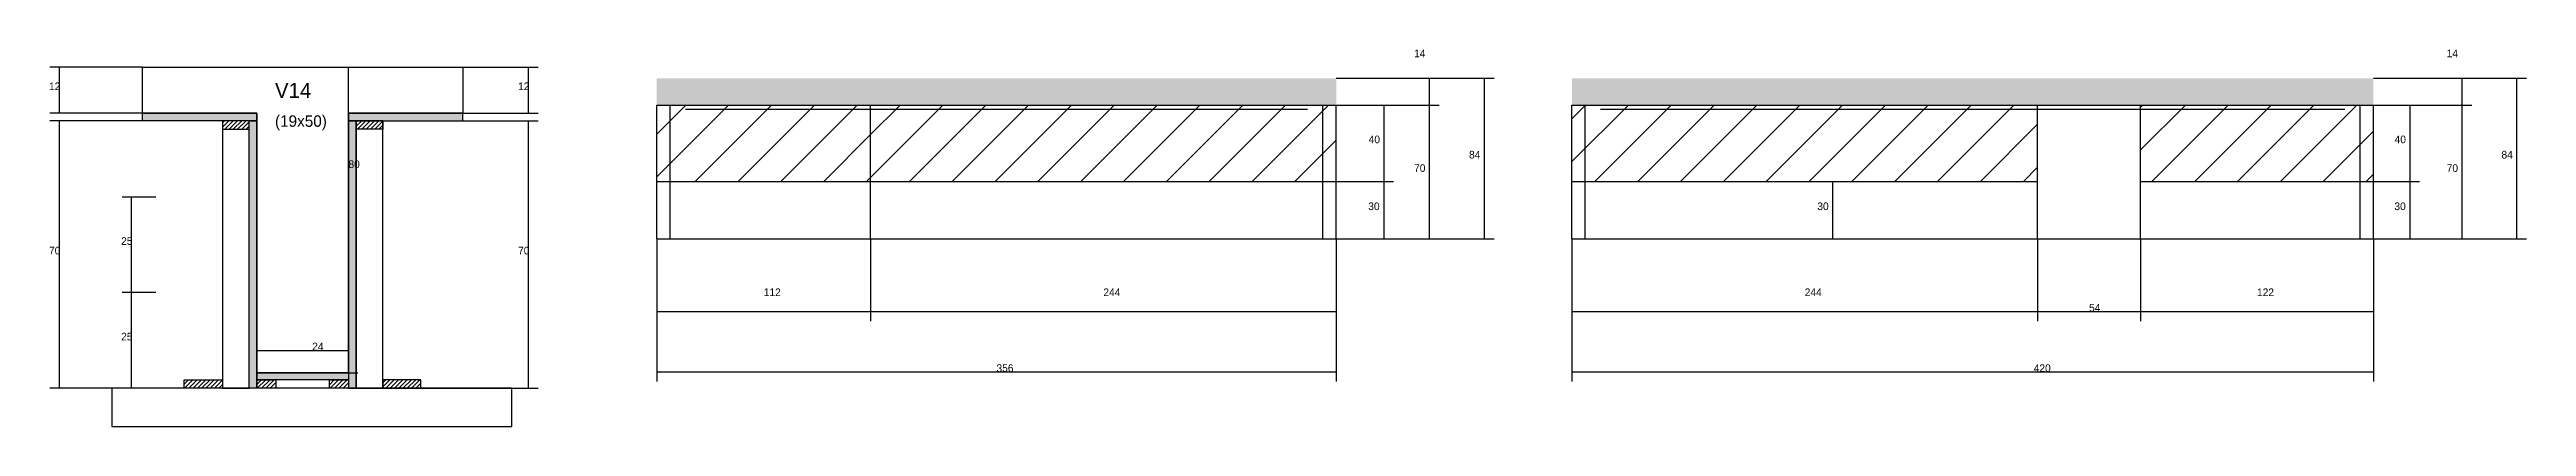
# Model space of a CAD drawing. Header units: metres. Extents: x 129589 to 135216, y 30315 to 31340.
# Drawn here: x 133918 to 135216, y 31058 to 31255 of the extents above; entities that cross this region are included whole.
import ezdxf

# ---------------------------------------------------------------- set-up
doc = ezdxf.new("R2010")
doc.units = ezdxf.units.M
for name, color, linetype in [('CONCRETO', 251, 'Continuous'), ('COTA', 241, 'Continuous'), ('Hachura', 253, 'Continuous'), ('Madeira', 126, 'Continuous'), ('Painéis', 200, 'Continuous'), ('SARR_2.2x7', 40, 'Continuous'), ('Texto Seção', 7, 'Continuous')]:
    doc.layers.add(name, color=color, linetype=linetype)

msp = doc.modelspace()

# ---------------------------------------------------------------- texts
at = {"layer": 'COTA'}
for s, p in [('14', (134633.5, 31250.9)), ('14', (135174.6, 31250.9)), ('12', (133918.2, 31233.7)), ('12', (134164, 31233.7)), ('40', (134609.7, 31205.9)), ('40', (135147.3, 31205.9)), ('80', (134075.1, 31192.9)), ('70', (134633.5, 31190.9)), ('84', (134662.3, 31197.9)), ('70', (135174.6, 31190.9)), ('84', (135203.3, 31197.9)), ('30', (134609.5, 31170.9)), ('30', (134844.8, 31170.9)), ('30', (135147.2, 31170.9)), ('70', (133918.2, 31147.7)), ('25', (133956, 31152.7)), ('70', (134164, 31147.7)), ('112', (134292.7, 31125.9)), ('244', (134470.7, 31125.9)), ('244', (134838.2, 31125.9)), ('122', (135075.2, 31125.9)), ('54', (134987.2, 31117.8)), ('25', (133956, 31102.7)), ('24', (134056.1, 31097.5)), ('356', (134414.7, 31086.2)), ('420', (134958.2, 31086.2))]:
    msp.add_text(s, height=4, dxfattribs=at).set_placement(p)
at = {"layer": 'Texto Seção'}
for s, height, p in [('V14', 8, (134036.6, 31229.5)), ('(19x50)', 6, (134036.6, 31214.5))]:
    msp.add_text(s, height=height, dxfattribs=at).set_placement(p)

# ---------------------------------------------------------------- hatches: boundary and pattern name
at = {"layer": 'COTA'}
h = msp.add_hatch(dxfattribs=at)
h.set_pattern_fill('AR-CONC', scale=0.03)
h.paths.add_polyline_path([(134592.7, 31225.9), (134592.7, 31239.9), (134236.7, 31239.9), (134236.7, 31225.9)])
h = msp.add_hatch(dxfattribs=at)
h.set_pattern_fill('AR-CONC', scale=0.03)
h.paths.add_polyline_path([(135136.2, 31225.9), (135136.2, 31239.9), (134716.2, 31239.9), (134716.2, 31225.9)])
at = {"layer": 'Hachura'}
h = msp.add_hatch(color=8, dxfattribs=at)
h.dxf.hatch_style = 1
h.paths.add_polyline_path([(133967.1, 31217.7), (133967.1, 31221.7), (133967.1, 31221.7), (134027.1, 31221.7), (134027.1, 31221.7), (134027.1, 31217.7), (134027.1, 31217.7), (133967.1, 31217.7)])
h = msp.add_hatch(dxfattribs=at)
h.set_pattern_fill('ANSI31', scale=0.5)
h.paths.add_polyline_path([(134009.1, 31217.7), (134009.1, 31213.3), (134009.1, 31213.3), (134023.1, 31213.3), (134023.1, 31213.3), (134023.1, 31217.7), (134023.1, 31217.7), (134009.1, 31217.7)])
h = msp.add_hatch(color=8, dxfattribs=at)
h.dxf.hatch_style = 1
h.paths.add_polyline_path([(134023.1, 31217.7), (134027.1, 31217.7), (134027.1, 31217.7), (134027.1, 31077.7), (134027.1, 31077.7), (134023.1, 31077.7), (134023.1, 31077.7), (134023.1, 31217.7)])
h = msp.add_hatch(color=8, dxfattribs=at)
h.dxf.hatch_style = 1
h.paths.add_polyline_path([(134135.1, 31217.7), (134135.1, 31221.7), (134135.1, 31221.7), (134075.1, 31221.7), (134075.1, 31221.7), (134075.1, 31217.7), (134075.1, 31217.7), (134135.1, 31217.7)])
h = msp.add_hatch(color=8, dxfattribs=at)
h.dxf.hatch_style = 1
h.paths.add_polyline_path([(134079.1, 31217.7), (134075.1, 31217.7), (134075.1, 31217.7), (134075.1, 31077.7), (134075.1, 31077.7), (134079.1, 31077.7), (134079.1, 31077.7), (134079.1, 31217.7)])
h = msp.add_hatch(dxfattribs=at)
h.set_pattern_fill('ANSI31', scale=0.5)
h.paths.add_polyline_path([(134093.1, 31217.7), (134093.1, 31213.3), (134093.1, 31213.3), (134079.1, 31213.3), (134079.1, 31213.3), (134079.1, 31217.7), (134079.1, 31217.7), (134093.1, 31217.7)])
h = msp.add_hatch(dxfattribs=at)
h.set_pattern_fill('ANSI31', scale=5)
h.paths.add_polyline_path([(134236.7, 31225.9), (134236.7, 31185.9), (134348.7, 31185.9), (134348.7, 31225.9)])
h = msp.add_hatch(dxfattribs=at)
h.set_pattern_fill('ANSI31', scale=5)
h.paths.add_polyline_path([(134592.7, 31185.9), (134592.7, 31225.9), (134348.7, 31225.9), (134348.7, 31185.9)])
h = msp.add_hatch(dxfattribs=at)
h.set_pattern_fill('ANSI31', scale=5)
h.paths.add_polyline_path([(134960.2, 31185.9), (134960.2, 31225.9), (134716.2, 31225.9), (134716.2, 31185.9)])
h = msp.add_hatch(dxfattribs=at)
h.set_pattern_fill('ANSI31', scale=5)
h.paths.add_polyline_path([(135014.2, 31225.9), (135014.2, 31185.9), (135136.2, 31185.9), (135136.2, 31225.9)])
h = msp.add_hatch(color=8, dxfattribs=at)
h.dxf.hatch_style = 1
h.paths.add_polyline_path([(134027.1, 31082.1), (134027.1, 31085.7), (134027.1, 31085.7), (134075.1, 31085.7), (134075.1, 31085.7), (134075.1, 31082.1), (134075.1, 31082.1), (134027.1, 31082.1)])
h = msp.add_hatch(dxfattribs=at)
h.set_pattern_fill('ANSI31', scale=0.5)
h.paths.add_polyline_path([(133989.1, 31077.7), (133989.1, 31082.1), (133989.1, 31082.1), (134009.1, 31082.1), (134009.1, 31082.1), (134009.1, 31077.7), (134009.1, 31077.7), (133989.1, 31077.7)])
h = msp.add_hatch(dxfattribs=at)
h.set_pattern_fill('ANSI31', scale=0.5)
h.paths.add_polyline_path([(134027.1, 31077.7), (134027.1, 31082.1), (134027.1, 31082.1), (134037.1, 31082.1), (134037.1, 31082.1), (134037.1, 31077.7), (134037.1, 31077.7), (134027.1, 31077.7)])
h = msp.add_hatch(dxfattribs=at)
h.set_pattern_fill('ANSI31', scale=0.5)
h.paths.add_polyline_path([(134065.1, 31077.7), (134065.1, 31082.1), (134065.1, 31082.1), (134075.1, 31082.1), (134075.1, 31082.1), (134075.1, 31077.7), (134075.1, 31077.7), (134065.1, 31077.7)])
h = msp.add_hatch(dxfattribs=at)
h.set_pattern_fill('ANSI31', scale=0.5)
h.paths.add_polyline_path([(134113.1, 31077.7), (134113.1, 31082.1), (134113.1, 31082.1), (134093.1, 31082.1), (134093.1, 31082.1), (134093.1, 31077.7), (134093.1, 31077.7), (134113.1, 31077.7)])

# ---------------------------------------------------------------- linework, layer by layer
at = {"layer": 'CONCRETO'}
msp.add_lwpolyline([(134075.1, 31221.7), (134075.1, 31211.7), (134075.1, 31085.7), (134027.1, 31085.7), (134027.1, 31221.7), (133967.1, 31221.7), (133967.1, 31245.7), (134075.1, 31245.7), (134135.1, 31245.7), (134135.1, 31221.7)], close=True, dxfattribs=at)
at = {"layer": 'COTA'}
for p, q in [((133967.1, 31245.7), (133918.7, 31245.7)), ((133923.7, 31221.7), (133923.7, 31245.7)), ((134027.1, 31245.7), (134080.1, 31245.7)), ((134075.1, 31085.7), (134075.1, 31245.7)), ((134135.1, 31245.7), (134174.5, 31245.7)), ((134169.5, 31221.7), (134169.5, 31245.7)), ((134592.7, 31239.9), (134646.6, 31239.9)), ((134592.7, 31239.9), (134675.4, 31239.9)), ((134641.6, 31225.9), (134641.6, 31239.9)), ((134670.4, 31155.9), (134670.4, 31239.9)), ((135136.2, 31239.9), (135187.7, 31239.9)), ((135136.2, 31239.9), (135216.4, 31239.9)), ((135182.7, 31225.9), (135182.7, 31239.9)), ((135211.4, 31155.9), (135211.4, 31239.9)), ((133967.1, 31221.7), (133918.7, 31221.7)), ((133967.1, 31217.7), (133918.7, 31217.7)), ((133923.7, 31077.7), (133923.7, 31217.7)), ((134093.1, 31217.7), (134174.5, 31217.7)), ((134135.1, 31221.7), (134174.5, 31221.7)), ((134169.5, 31077.7), (134169.5, 31217.7)), ((134592.7, 31225.9), (134646.6, 31225.9)), ((134592.7, 31225.9), (134646.6, 31225.9)), ((134592.7, 31225.9), (134622.8, 31225.9)), ((134617.8, 31185.9), (134617.8, 31225.9)), ((134641.6, 31155.9), (134641.6, 31225.9)), ((135136.2, 31225.9), (135187.7, 31225.9)), ((135136.2, 31225.9), (135187.7, 31225.9)), ((135136.2, 31225.9), (135160.4, 31225.9)), ((135155.4, 31185.9), (135155.4, 31225.9)), ((135182.7, 31155.9), (135182.7, 31225.9)), ((133974.1, 31177.7), (133956.5, 31177.7)), ((133961.5, 31127.7), (133961.5, 31177.7)), ((134592.7, 31185.9), (134622.8, 31185.9)), ((134592.7, 31185.9), (134622.8, 31185.9)), ((134617.8, 31155.9), (134617.8, 31185.9)), ((134838.2, 31185.9), (134858, 31185.9)), ((134853, 31155.9), (134853, 31185.9)), ((135136.2, 31185.9), (135160.4, 31185.9)), ((135136.2, 31185.9), (135160.4, 31185.9)), ((135155.4, 31155.9), (135155.4, 31185.9)), ((134236.7, 31155.9), (134236.7, 31081.2)), ((134236.7, 31155.9), (134236.7, 31112.8)), ((134348.7, 31155.9), (134348.7, 31112.8)), ((134348.7, 31155.9), (134348.7, 31112.8)), ((134592.7, 31155.9), (134592.7, 31112.8)), ((134592.7, 31155.9), (134592.7, 31081.2)), ((134592.7, 31155.9), (134646.6, 31155.9)), ((134592.7, 31155.9), (134675.4, 31155.9)), ((134592.7, 31155.9), (134622.8, 31155.9)), ((134716.2, 31155.9), (134716.2, 31112.8)), ((134716.2, 31155.9), (134716.2, 31081.2)), ((134838.2, 31155.9), (134858, 31155.9)), ((134960.2, 31155.9), (134960.2, 31112.8)), ((134960.2, 31155.9), (134960.2, 31112.8)), ((135014.2, 31155.9), (135014.2, 31112.8)), ((135014.2, 31155.9), (135014.2, 31112.8)), ((135136.2, 31155.9), (135136.2, 31081.2)), ((135136.2, 31155.9), (135187.7, 31155.9)), ((135136.2, 31155.9), (135216.4, 31155.9)), ((135136.2, 31155.9), (135136.2, 31112.8)), ((135136.2, 31155.9), (135160.4, 31155.9)), ((133974.1, 31127.7), (133956.5, 31127.7)), ((133974.1, 31127.7), (133956.5, 31127.7)), ((133961.5, 31077.7), (133961.5, 31127.7)), ((134236.7, 31117.8), (134348.7, 31117.8)), ((134348.7, 31117.8), (134592.7, 31117.8)), ((134716.2, 31117.8), (134960.2, 31117.8)), ((134960.2, 31117.8), (135014.2, 31117.8)), ((135014.2, 31117.8), (135136.2, 31117.8)), ((134027.1, 31085.7), (134027.1, 31102.5)), ((134075.1, 31085.7), (134075.1, 31102.5)), ((134027.1, 31097.5), (134075.1, 31097.5)), ((134027.1, 31085.7), (134080.1, 31085.7)), ((134236.7, 31086.2), (134592.7, 31086.2)), ((134716.2, 31086.2), (135136.2, 31086.2)), ((133989.1, 31077.7), (133918.7, 31077.7)), ((133974.1, 31077.7), (133956.5, 31077.7)), ((134113.1, 31077.7), (134174.5, 31077.7))]:
    msp.add_line(p, q, dxfattribs=at)
at = {"layer": 'Madeira'}
for points in [[(134009.1, 31217.7), (134009.1, 31213.3), (134023.1, 31213.3), (134023.1, 31217.7)], [(134009.1, 31077.7), (134023.1, 31077.7), (134023.1, 31217.7), (134009.1, 31217.7)], [(134093.1, 31217.7), (134093.1, 31213.3), (134079.1, 31213.3), (134079.1, 31217.7)], [(134093.1, 31217.7), (134079.1, 31217.7), (134079.1, 31077.7), (134093.1, 31077.7)], [(133951.2, 31057.7), (134160.8, 31057.7), (134160.8, 31077.7), (133951.2, 31077.7)], [(133989.1, 31077.7), (133989.1, 31082.1), (134009.1, 31082.1), (134009.1, 31077.7)], [(134027.1, 31077.7), (134027.1, 31082.1), (134037.1, 31082.1), (134037.1, 31077.7)], [(134065.1, 31077.7), (134065.1, 31082.1), (134075.1, 31082.1), (134075.1, 31077.7)], [(134113.1, 31077.7), (134113.1, 31082.1), (134093.1, 31082.1), (134093.1, 31077.7)]]:
    msp.add_lwpolyline(points, close=True, dxfattribs=at)
at = {"layer": 'Painéis'}
for p, q in [((133967.1, 31221.7), (134027.1, 31221.7)), ((134075.1, 31221.7), (134135.1, 31221.7)), ((134236.7, 31225.9), (134592.7, 31225.9)), ((134236.7, 31155.9), (134236.7, 31225.9)), ((134348.7, 31155.9), (134348.7, 31225.9)), ((134592.7, 31155.9), (134592.7, 31225.9)), ((134716.2, 31225.9), (135136.2, 31225.9)), ((134716.2, 31155.9), (134716.2, 31225.9)), ((134960.2, 31155.9), (134960.2, 31225.9)), ((135014.2, 31155.9), (135014.2, 31225.9)), ((135136.2, 31155.9), (135136.2, 31225.9)), ((134236.7, 31185.9), (134592.7, 31185.9)), ((134716.2, 31185.9), (134960.2, 31185.9)), ((135014.2, 31185.9), (135136.2, 31185.9)), ((134236.7, 31155.9), (134592.7, 31155.9)), ((134716.2, 31155.9), (135136.2, 31155.9))]:
    msp.add_line(p, q, dxfattribs=at)
for points in [[(133967.1, 31217.7), (133967.1, 31221.7), (134027.1, 31221.7), (134027.1, 31217.7)], [(134023.1, 31217.7), (134027.1, 31217.7), (134027.1, 31077.7), (134023.1, 31077.7)], [(134135.1, 31217.7), (134135.1, 31221.7), (134075.1, 31221.7), (134075.1, 31217.7)], [(134079.1, 31217.7), (134075.1, 31217.7), (134075.1, 31077.7), (134079.1, 31077.7)], [(134027.1, 31082.1), (134027.1, 31085.7), (134075.1, 31085.7), (134075.1, 31082.1)]]:
    msp.add_lwpolyline(points, close=True, dxfattribs=at)
at = {"layer": 'SARR_2.2x7'}
for p, q in [((134243.7, 31155.9), (134243.7, 31225.9)), ((134251.7, 31223.7), (134348.7, 31223.7)), ((134348.7, 31223.7), (134577.7, 31223.7)), ((134585.7, 31155.9), (134585.7, 31225.9)), ((134723.2, 31155.9), (134723.2, 31225.9)), ((134731.2, 31223.7), (134960.2, 31223.7)), ((134960.2, 31223.7), (135014.2, 31223.7)), ((135014.2, 31223.7), (135121.2, 31223.7)), ((135129.2, 31155.9), (135129.2, 31225.9))]:
    msp.add_line(p, q, dxfattribs=at)

msp.set_redraw_order([(e.dxf.handle, doc.entitydb.next_handle()) for e in msp.query("TEXT MTEXT ATTDEF DIMENSION ARC_DIMENSION")])  # texts and dimensions are drawn at this point

doc.saveas('drawing.dxf')
